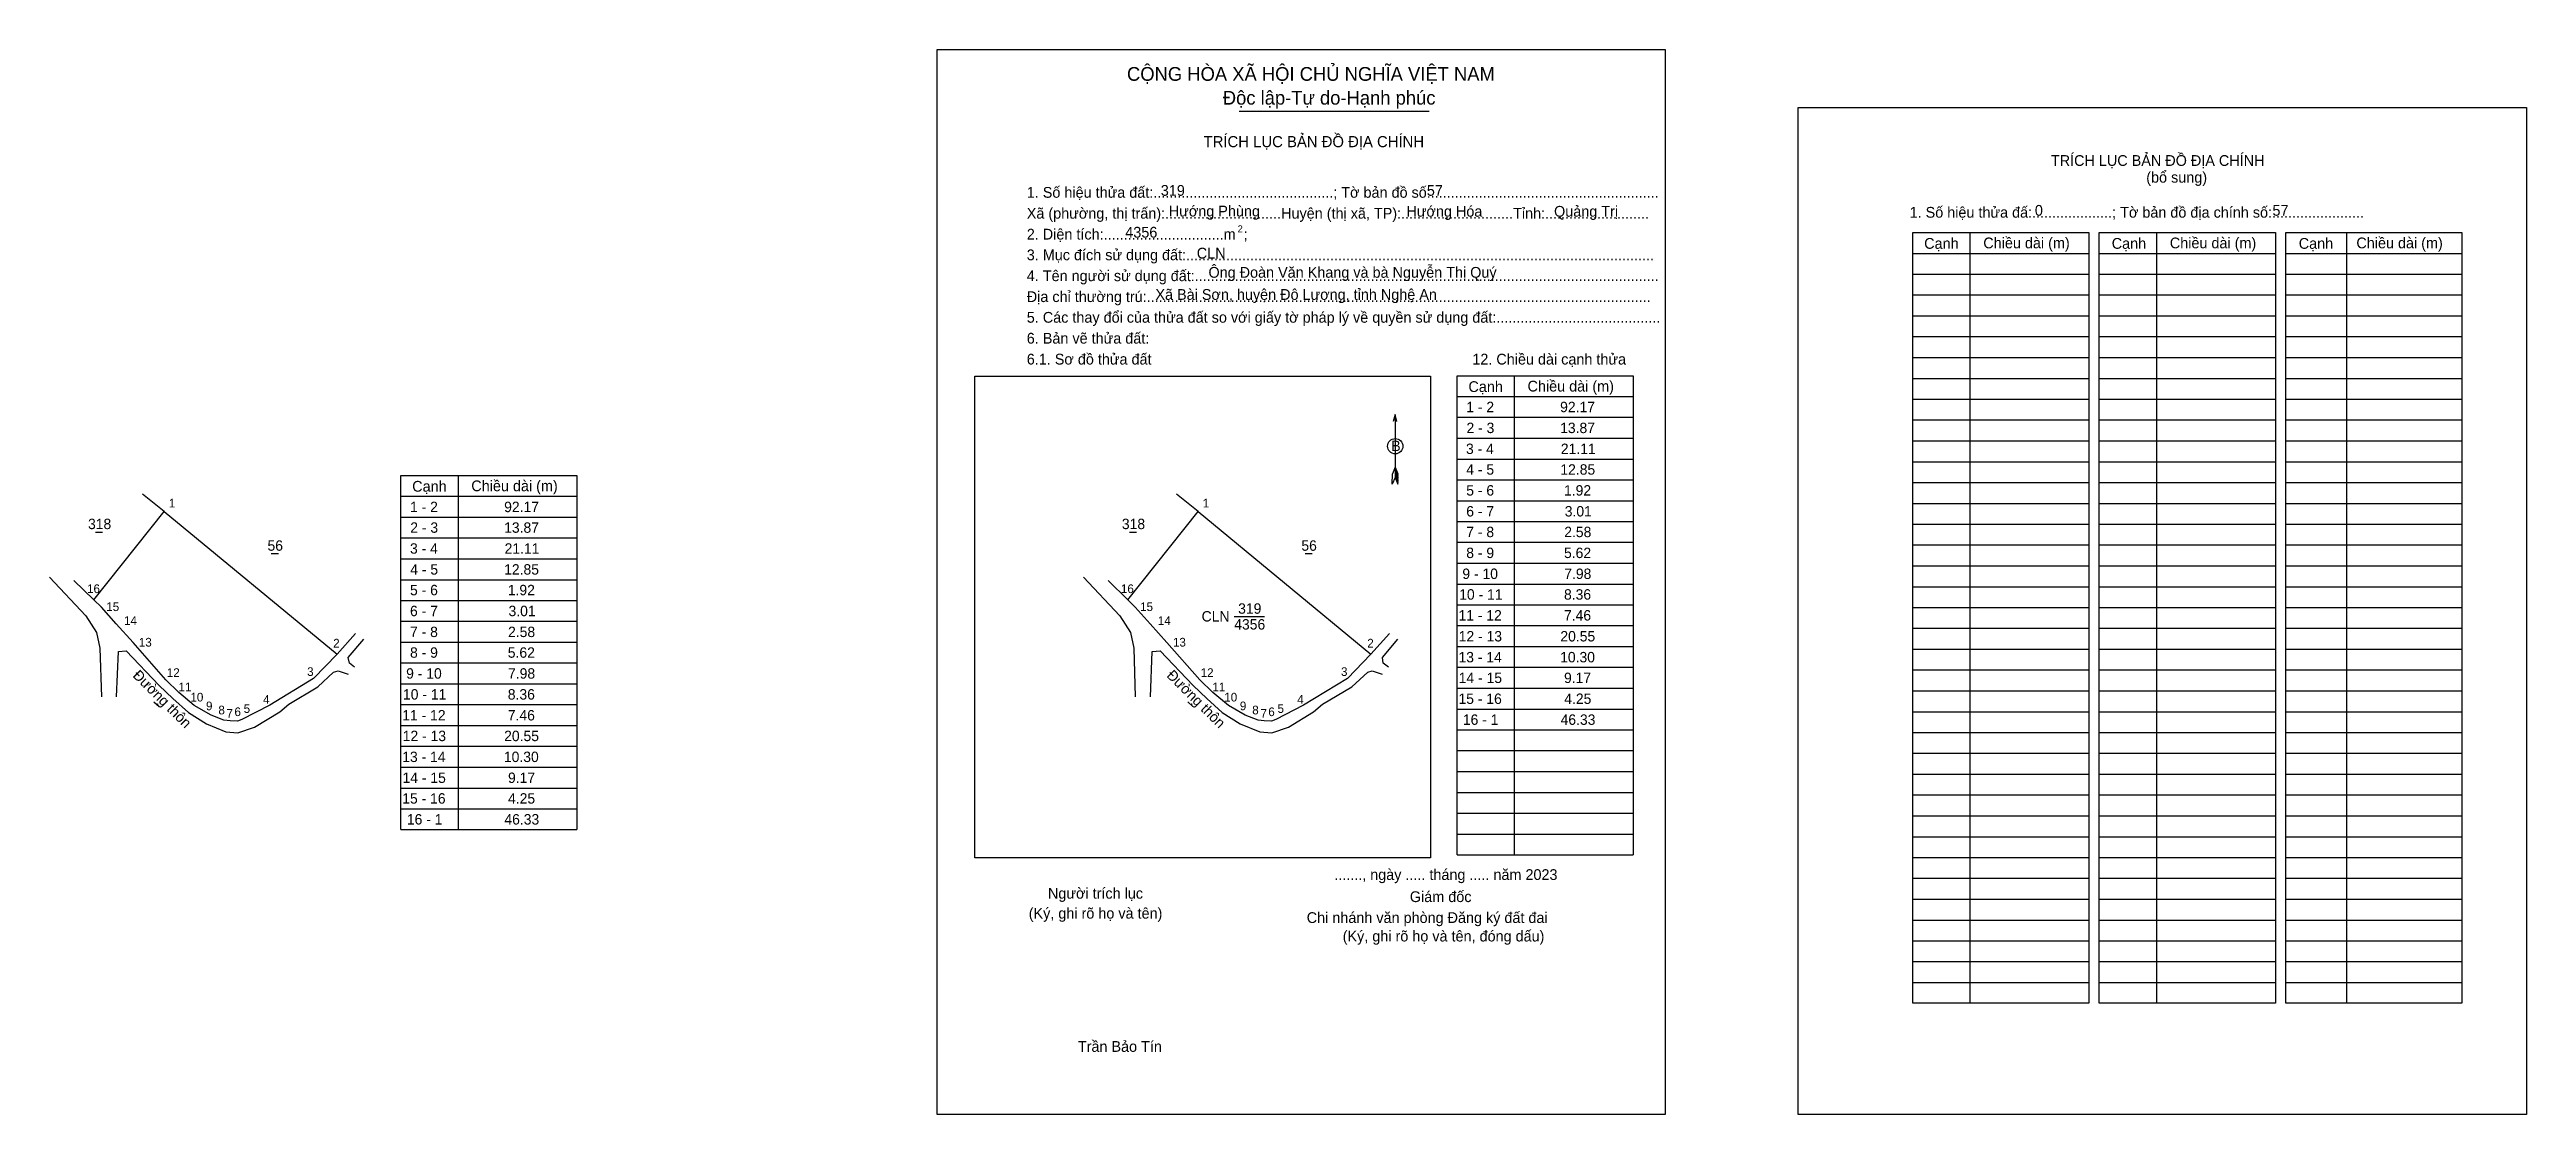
# Model space of a CAD drawing. Extents: x 534794 to 536576, y 1848506 to 1848944.
# Drawn here: x 534794 to 535813, y 1848506 to 1848944 of the extents above; entities that cross this region are included whole.
import ezdxf

# ---------------------------------------------------------------- set-up
doc = ezdxf.new("R2010")
doc.units = 0
for name, color, linetype in [('Level 1', 7, 'Continuous'), ('Level 10', 7, 'Continuous'), ('Level 13', 7, 'Continuous'), ('Level 2', 7, 'Continuous'), ('Level 27', 7, 'Continuous'), ('Level 36', 7, 'Continuous'), ('Level 5', 7, 'Continuous'), ('Level 52', 7, 'Continuous'), ('Level 6', 7, 'Continuous'), ('Level 9', 7, 'Continuous')]:
    doc.layers.add(name, color=color, linetype=linetype)

msp = doc.modelspace()

# ---------------------------------------------------------------- texts
at = {"layer": 'Level 1'}
for s, height, p in [('TRÍCH LỤC BẢN ĐỒ ĐỊA CHÍNH', 4.57, (535269, 1848903.9)), ('TRÍCH LỤC BẢN ĐỒ ĐỊA CHÍNH', 4.427, (535617.4, 1848896.2)), ('(bổ sung)', 4.43, (535656.6, 1848889.3)), ('Xã (phường, thị trấn):.............................Huyện (thị xã, TP):............................Tỉnh:..........................', 4.4269, (535196.3, 1848874.5)), ('1. Số hiệu thửa đất:.............................................; Tờ bản đồ số:.........................................................', 4.4269, (535196.3, 1848883.1)), ('1. Số hiệu thửa đấ:....................; Tờ bản đồ địa chính số:.......................', 4.427, (535559.3, 1848874.9)), ('2. Diện tích:..............................m  ;', 4.427, (535196.3, 1848865.9)), ('2', 2.86, (535283, 1848868.9)), ('3. Mục đích sử dụng đất:.....................................................................................................................', 4.4269, (535196.3, 1848857.4)), ('Cạnh', 4.43, (535565.3, 1848862.1)), ('Chiều dài (m)', 4.427, (535589.6, 1848862.3)), ('Cạnh', 4.43, (535642.4, 1848862.1)), ('Chiều dài (m)', 4.427, (535666.3, 1848862.3)), ('Cạnh', 4.43, (535719.3, 1848862.1)), ('Chiều dài (m)', 4.427, (535743, 1848862.3)), ('4. Tên người sử dụng đất:....................................................................................................................', 4.4269, (535196.3, 1848848.8)), ('Địa chỉ thường trú:..............................................................................................................................', 4.4269, (535196.3, 1848840.2)), ('5. Các thay đổi của thửa đất so với giấy tờ pháp lý về quyền sử dụng đất:.........................................', 4.4269, (535196.3, 1848831.7)), ('6. Bản vẽ thửa đất:', 4.427, (535196.3, 1848823.1)), ('6.1. Sơ đồ thửa đất', 4.427, (535196.3, 1848814.5)), ('12. Chiều dài cạnh thửa', 4.427, (535379.5, 1848814.5)), ('Chiều dài (m)', 4.427, (535402.2, 1848803.4)), ('Cạnh', 4.43, (535377.9, 1848803.2)), ('B', 4.28, (535346.2, 1848778.9)), ('......., ngày ..... tháng ..... năm 2023', 4.427, (535322.7, 1848602.5)), ('Người trích lục', 4.427, (535205, 1848594.8)), ('Giám đốc', 4.43, (535353.8, 1848593.4)), ('(Ký, ghi rõ họ và tên)', 4.427, (535197.1, 1848586.6)), ('Chi nhánh văn phòng Đăng ký đất đai', 4.427, (535311.4, 1848584.8)), ('(Ký, ghi rõ họ và tên, đóng dấu)', 4.427, (535326.2, 1848577.2)), ('Trần Bảo Tín', 4.427, (535217.3, 1848531.8))]:
    msp.add_text(s, height=height, dxfattribs=at).set_placement(p)
at = {"layer": 'Level 13'}
for s, height, p in [('CỘNG HÒA XÃ HỘI CHỦ NGHĨA VIỆT NAM', 5.655, (535237.5, 1848931.2)), ('Độc lập-Tự do-Hạnh phúc', 5.655, (535276.9, 1848921.4)), ('319', 4.28, (535283.2, 1848712)), ('CLN', 4.28, (535268.2, 1848708.8)), ('4356', 4.28, (535281.6, 1848705.5))]:
    msp.add_text(s, height=height, dxfattribs=at).set_placement(p)
at = {"layer": 'Level 36'}
for s, p in [('318', (535235.4, 1848746.8)), ('56', (535309.2, 1848737.9))]:
    msp.add_text(s, height=4.28, dxfattribs=at).set_placement(p)
msp.add_text('Đường thôn', height=4.28, rotation=315.2396, dxfattribs=at).set_placement((535253.5, 1848686.3))
at = {"layer": 'Level 5'}
for s, height, p in [('Chiều dài (m)', 4.427, (534967.9, 1848762.4)), ('1', 3.57, (534843.5, 1848755.7)), ('1 - 2', 4.28, (534942.7, 1848753.8)), ('Cạnh', 4.43, (534943.6, 1848762.2)), ('92.17', 4.28, (534981.4, 1848753.8)), ('318', 4.28, (534810.3, 1848746.8)), ('2 - 3', 4.28, (534942.8, 1848745.3)), ('13.87', 4.28, (534981.4, 1848745.3)), ('56', 4.28, (534884.1, 1848737.9)), ('3 - 4', 4.28, (534942.7, 1848736.7)), ('21.11', 4.28, (534981.6, 1848736.7)), ('4 - 5', 4.28, (534942.8, 1848728.1)), ('12.85', 4.28, (534981.4, 1848728.1)), ('16', 3.57, (534809.9, 1848720.5)), ('15', 3.57, (534817.8, 1848713.1)), ('5 - 6', 4.28, (534942.7, 1848719.6)), ('1.92', 4.28, (534982.9, 1848719.6)), ('14', 3.57, (534825.1, 1848707.4)), ('6 - 7', 4.28, (534942.7, 1848711)), ('7 - 8', 4.28, (534942.7, 1848702.4)), ('2.58', 4.28, (534983, 1848702.4)), ('3.01', 4.28, (534983.2, 1848711)), ('13', 3.57, (534831.2, 1848698.5)), ('2', 3.57, (534911.1, 1848698.1)), ('8 - 9', 4.28, (534942.7, 1848693.9)), ('5.62', 4.28, (534982.9, 1848693.9)), ('12', 3.57, (534842.7, 1848686)), ('3', 3.57, (534900.4, 1848686.4)), ('9 - 10', 4.28, (534941.1, 1848685.3)), ('7.98', 4.28, (534983, 1848685.3)), ('11', 3.57, (534847.5, 1848680.1)), ('10', 3.57, (534852.4, 1848675.9)), ('9', 3.57, (534858.8, 1848672.3)), ('4', 3.57, (534882.3, 1848675)), ('10 - 11', 4.28, (534939.8, 1848676.7)), ('8.36', 4.28, (534982.9, 1848676.7)), ('8', 3.57, (534863.9, 1848670.6)), ('7', 3.57, (534867.2, 1848669.2)), ('6', 3.57, (534870.5, 1848669.9)), ('5', 3.57, (534874.3, 1848671.2)), ('11 - 12', 4.28, (534939.5, 1848668.1)), ('7.46', 4.28, (534982.9, 1848668.1)), ('13 - 14', 4.28, (534939.5, 1848651)), ('12 - 13', 4.28, (534939.7, 1848659.6)), ('20.55', 4.28, (534981.4, 1848659.6)), ('10.30', 4.28, (534981.3, 1848651)), ('14 - 15', 4.28, (534939.6, 1848642.4)), ('9.17', 4.28, (534983, 1848642.4)), ('15 - 16', 4.28, (534939.5, 1848633.9)), ('4.25', 4.28, (534983, 1848633.9)), ('16 - 1', 4.28, (534941.4, 1848625.3)), ('46.33', 4.28, (534981.5, 1848625.3))]:
    msp.add_text(s, height=height, dxfattribs=at).set_placement(p)
msp.add_text('Đường thôn', height=4.28, rotation=315.2396, dxfattribs=at).set_placement((534828.4, 1848686.3))
at = {"layer": 'Level 52'}
for s, p in [('1 - 2', (535377, 1848794.9)), ('92.17', (535415.6, 1848794.9)), ('2 - 3', (535377.1, 1848786.3)), ('13.87', (535415.6, 1848786.3)), ('3 - 4', (535376.9, 1848777.7)), ('21.11', (535415.9, 1848777.7)), ('4 - 5', (535377, 1848769.2)), ('12.85', (535415.7, 1848769.2)), ('5 - 6', (535377, 1848760.6)), ('1.92', (535417.2, 1848760.6)), ('6 - 7', (535377, 1848752)), ('7 - 8', (535377, 1848743.5)), ('2.58', (535417.3, 1848743.5)), ('3.01', (535417.5, 1848752)), ('8 - 9', (535377, 1848734.9)), ('5.62', (535417.2, 1848734.9)), ('9 - 10', (535375.4, 1848726.3)), ('7.98', (535417.3, 1848726.3)), ('10 - 11', (535374.1, 1848717.8)), ('8.36', (535417.2, 1848717.8)), ('11 - 12', (535373.8, 1848709.2)), ('7.46', (535417.2, 1848709.2)), ('13 - 14', (535373.8, 1848692)), ('12 - 13', (535373.9, 1848700.6)), ('20.55', (535415.7, 1848700.6)), ('10.30', (535415.6, 1848692)), ('14 - 15', (535373.9, 1848683.5)), ('9.17', (535417.2, 1848683.5)), ('15 - 16', (535373.8, 1848674.9)), ('4.25', (535417.3, 1848674.9)), ('16 - 1', (535375.6, 1848666.3)), ('46.33', (535415.8, 1848666.3))]:
    msp.add_text(s, height=4.28, dxfattribs=at).set_placement(p)
at = {"layer": 'Level 6'}
for s, height, p in [('319', 4.43, (535251.4, 1848883.9)), ('Hướng Phùng', 4.427, (535254.7, 1848875.4)), ('Hướng Hóa', 4.43, (535352.4, 1848875.3)), ('57', 4.43, (535360.8, 1848883.9)), ('Quảng Trị', 4.43, (535413.1, 1848875.3)), ('0', 4.43, (535610.8, 1848875.7)), ('57', 4.43, (535708.5, 1848875.7)), ('4356', 4.43, (535236.8, 1848866.7)), ('CLN', 4.43, (535266.2, 1848858.1)), ('Ông Đoàn Văn Khang và bà Nguyễn Thị Quý', 4.427, (535271, 1848850.2)), ('Xã Bài Sơn, huyện Đô Lương, tỉnh Nghệ An', 4.427, (535249.2, 1848841.1))]:
    msp.add_text(s, height=height, dxfattribs=at).set_placement(p)
at = {"layer": 'Level 9'}
for s, p in [('1', (535268.6, 1848755.7)), ('16', (535235, 1848720.5)), ('15', (535242.9, 1848713.1)), ('14', (535250.2, 1848707.4)), ('13', (535256.4, 1848698.5)), ('2', (535336.3, 1848698.1)), ('12', (535267.8, 1848686)), ('3', (535325.5, 1848686.4)), ('11', (535272.6, 1848680.1)), ('10', (535277.5, 1848675.9)), ('9', (535283.9, 1848672.3)), ('4', (535307.5, 1848675)), ('8', (535289, 1848670.6)), ('7', (535292.4, 1848669.2)), ('6', (535295.6, 1848669.9)), ('5', (535299.4, 1848671.2))]:
    msp.add_text(s, height=3.57, dxfattribs=at).set_placement(p)

# ---------------------------------------------------------------- linework, layer by layer
at = {"layer": 'Level 1'}
for p, q in [((535159.4, 1848944.1), (535159.4, 1848944.1)), ((535513.5, 1848920.2), (535513.5, 1848920.2)), ((535560.6, 1848860.2), (535633, 1848860.2)), ((535584.1, 1848868.8), (535584.1, 1848551.8)), ((535637.3, 1848860.2), (535709.7, 1848860.2)), ((535660.8, 1848868.8), (535660.8, 1848551.8)), ((535714, 1848860.2), (535786.4, 1848860.2)), ((535739, 1848868.8), (535739, 1848551.8)), ((535560.6, 1848851.7), (535633, 1848851.7)), ((535637.3, 1848851.7), (535709.7, 1848851.7)), ((535714, 1848851.7), (535786.4, 1848851.7)), ((535560.6, 1848843.1), (535633, 1848843.1)), ((535637.3, 1848843.1), (535709.7, 1848843.1)), ((535714, 1848843.1), (535786.4, 1848843.1)), ((535560.6, 1848834.5), (535633, 1848834.5)), ((535637.3, 1848834.5), (535709.7, 1848834.5)), ((535714, 1848834.5), (535786.4, 1848834.5)), ((535560.6, 1848826), (535633, 1848826)), ((535637.3, 1848826), (535709.7, 1848826)), ((535714, 1848826), (535786.4, 1848826)), ((535174.9, 1848809.7), (535174.9, 1848809.7)), ((535174.9, 1848809.7), (535362.3, 1848809.7)), ((535174.9, 1848611.6), (535174.9, 1848809.7)), ((535362.3, 1848809.7), (535362.3, 1848611.6)), ((535396.7, 1848809.9), (535396.7, 1848612.8)), ((535560.6, 1848817.4), (535633, 1848817.4)), ((535560.6, 1848808.8), (535633, 1848808.8)), ((535637.3, 1848817.4), (535709.7, 1848817.4)), ((535637.3, 1848808.8), (535709.7, 1848808.8)), ((535714, 1848817.4), (535786.4, 1848817.4)), ((535714, 1848808.8), (535786.4, 1848808.8)), ((535373.2, 1848801.3), (535445.6, 1848801.3)), ((535560.6, 1848800.3), (535633, 1848800.3)), ((535637.3, 1848800.3), (535709.7, 1848800.3)), ((535714, 1848800.3), (535786.4, 1848800.3)), ((535347.8, 1848793.9), (535347.8, 1848768)), ((535373.2, 1848792.8), (535445.6, 1848792.8)), ((535560.6, 1848791.7), (535633, 1848791.7)), ((535637.3, 1848791.7), (535709.7, 1848791.7)), ((535714, 1848791.7), (535786.4, 1848791.7)), ((535373.2, 1848784.2), (535445.6, 1848784.2)), ((535560.6, 1848783.1), (535633, 1848783.1)), ((535637.3, 1848783.1), (535709.7, 1848783.1)), ((535714, 1848783.1), (535786.4, 1848783.1)), ((535346.6, 1848765.3), (535346.7, 1848769.6)), ((535347.8, 1848768), (535346.6, 1848765.3)), ((535347.8, 1848772.3), (535346.7, 1848769.6)), ((535347.8, 1848772.3), (535348.9, 1848769.6)), ((535347.8, 1848771.9), (535348.9, 1848769.2)), ((535347.8, 1848771.5), (535348.9, 1848768.9)), ((535347.8, 1848771.1), (535348.9, 1848768.5)), ((535347.8, 1848770.8), (535348.9, 1848768.1)), ((535347.8, 1848770.4), (535348.9, 1848767.7)), ((535347.8, 1848770), (535348.9, 1848767.3)), ((535347.8, 1848769.6), (535348.9, 1848766.9)), ((535347.8, 1848769.3), (535348.9, 1848766.6)), ((535347.8, 1848768.9), (535348.9, 1848766.2)), ((535347.8, 1848768.5), (535348.9, 1848765.8)), ((535347.8, 1848768), (535348.9, 1848765.3)), ((535348.9, 1848765.3), (535348.9, 1848769.6)), ((535373.2, 1848775.6), (535445.6, 1848775.6)), ((535560.6, 1848774.5), (535633, 1848774.5)), ((535637.3, 1848774.5), (535709.7, 1848774.5)), ((535714, 1848774.5), (535786.4, 1848774.5)), ((535373.2, 1848767.1), (535445.6, 1848767.1)), ((535373.2, 1848758.5), (535445.6, 1848758.5)), ((535560.6, 1848766), (535633, 1848766)), ((535560.6, 1848757.4), (535633, 1848757.4)), ((535637.3, 1848766), (535709.7, 1848766)), ((535637.3, 1848757.4), (535709.7, 1848757.4)), ((535714, 1848766), (535786.4, 1848766)), ((535714, 1848757.4), (535786.4, 1848757.4)), ((535373.2, 1848749.9), (535445.6, 1848749.9)), ((535560.6, 1848748.8), (535633, 1848748.8)), ((535637.3, 1848748.8), (535709.7, 1848748.8)), ((535714, 1848748.8), (535786.4, 1848748.8)), ((535373.2, 1848741.4), (535445.6, 1848741.4)), ((535560.6, 1848740.3), (535633, 1848740.3)), ((535637.3, 1848740.3), (535709.7, 1848740.3)), ((535714, 1848740.3), (535786.4, 1848740.3)), ((535373.2, 1848732.8), (535445.6, 1848732.8)), ((535560.6, 1848731.7), (535633, 1848731.7)), ((535637.3, 1848731.7), (535709.7, 1848731.7)), ((535714, 1848731.7), (535786.4, 1848731.7)), ((535373.2, 1848724.2), (535445.6, 1848724.2)), ((535560.6, 1848723.1), (535633, 1848723.1)), ((535637.3, 1848723.1), (535709.7, 1848723.1)), ((535714, 1848723.1), (535786.4, 1848723.1)), ((535373.2, 1848715.7), (535445.6, 1848715.7)), ((535373.2, 1848707.1), (535445.6, 1848707.1)), ((535560.6, 1848714.6), (535633, 1848714.6)), ((535637.3, 1848714.6), (535709.7, 1848714.6)), ((535714, 1848714.6), (535786.4, 1848714.6)), ((535373.2, 1848698.5), (535445.6, 1848698.5)), ((535560.6, 1848706), (535633, 1848706)), ((535560.6, 1848697.4), (535633, 1848697.4)), ((535637.3, 1848706), (535709.7, 1848706)), ((535637.3, 1848697.4), (535709.7, 1848697.4)), ((535714, 1848706), (535786.4, 1848706)), ((535714, 1848697.4), (535786.4, 1848697.4)), ((535373.2, 1848690), (535445.6, 1848690)), ((535560.6, 1848688.9), (535633, 1848688.9)), ((535637.3, 1848688.9), (535709.7, 1848688.9)), ((535714, 1848688.9), (535786.4, 1848688.9)), ((535373.2, 1848681.4), (535445.6, 1848681.4)), ((535560.6, 1848680.3), (535633, 1848680.3)), ((535637.3, 1848680.3), (535709.7, 1848680.3)), ((535714, 1848680.3), (535786.4, 1848680.3)), ((535373.2, 1848672.8), (535445.6, 1848672.8)), ((535560.6, 1848671.7), (535633, 1848671.7)), ((535637.3, 1848671.7), (535709.7, 1848671.7)), ((535714, 1848671.7), (535786.4, 1848671.7)), ((535373.2, 1848664.2), (535445.6, 1848664.2)), ((535373.2, 1848655.7), (535445.6, 1848655.7)), ((535560.6, 1848663.2), (535633, 1848663.2)), ((535637.3, 1848663.2), (535709.7, 1848663.2)), ((535714, 1848663.2), (535786.4, 1848663.2)), ((535373.2, 1848647.1), (535445.6, 1848647.1)), ((535560.6, 1848654.6), (535633, 1848654.6)), ((535560.6, 1848646), (535633, 1848646)), ((535637.3, 1848654.6), (535709.7, 1848654.6)), ((535637.3, 1848646), (535709.7, 1848646)), ((535714, 1848654.6), (535786.4, 1848654.6)), ((535714, 1848646), (535786.4, 1848646)), ((535373.2, 1848638.5), (535445.6, 1848638.5)), ((535560.6, 1848637.5), (535633, 1848637.5)), ((535637.3, 1848637.5), (535709.7, 1848637.5)), ((535714, 1848637.5), (535786.4, 1848637.5)), ((535373.2, 1848630), (535445.6, 1848630)), ((535560.6, 1848628.9), (535633, 1848628.9)), ((535637.3, 1848628.9), (535709.7, 1848628.9)), ((535714, 1848628.9), (535786.4, 1848628.9)), ((535373.2, 1848621.4), (535445.6, 1848621.4)), ((535560.6, 1848620.3), (535633, 1848620.3)), ((535637.3, 1848620.3), (535709.7, 1848620.3)), ((535714, 1848620.3), (535786.4, 1848620.3)), ((535362.3, 1848611.6), (535174.9, 1848611.6)), ((535360.3, 1848611.6), (535360.3, 1848611.6)), ((535373.2, 1848612.8), (535445.6, 1848612.8)), ((535560.6, 1848611.8), (535633, 1848611.8)), ((535637.3, 1848611.8), (535709.7, 1848611.8)), ((535714, 1848611.8), (535786.4, 1848611.8)), ((535560.6, 1848603.2), (535633, 1848603.2)), ((535560.6, 1848594.6), (535633, 1848594.6)), ((535637.3, 1848603.2), (535709.7, 1848603.2)), ((535637.3, 1848594.6), (535709.7, 1848594.6)), ((535714, 1848603.2), (535786.4, 1848603.2)), ((535714, 1848594.6), (535786.4, 1848594.6)), ((535560.6, 1848586), (535633, 1848586)), ((535637.3, 1848586), (535709.7, 1848586)), ((535714, 1848586), (535786.4, 1848586)), ((535560.6, 1848577.5), (535633, 1848577.5)), ((535637.3, 1848577.5), (535709.7, 1848577.5)), ((535714, 1848577.5), (535786.4, 1848577.5)), ((535560.6, 1848568.9), (535633, 1848568.9)), ((535637.3, 1848568.9), (535709.7, 1848568.9)), ((535714, 1848568.9), (535786.4, 1848568.9)), ((535560.6, 1848560.3), (535633, 1848560.3)), ((535637.3, 1848560.3), (535709.7, 1848560.3)), ((535714, 1848560.3), (535786.4, 1848560.3)), ((535458.8, 1848506), (535458.8, 1848506)), ((535812.9, 1848506), (535812.9, 1848506))]:
    msp.add_line(p, q, dxfattribs=at)
for points in [[(535560.6, 1848868.8), (535633, 1848868.8), (535633, 1848551.8), (535560.6, 1848551.8)], [(535637.3, 1848868.8), (535709.7, 1848868.8), (535709.7, 1848551.8), (535637.3, 1848551.8)], [(535714, 1848868.8), (535786.4, 1848868.8), (535786.4, 1848551.8), (535714, 1848551.8)]]:
    msp.add_lwpolyline(points, close=True, dxfattribs=at)
for points in [[(535373.2, 1848612.8), (535373.2, 1848809.9), (535445.6, 1848809.9), (535445.6, 1848612.8)], [(535348.5, 1848791.1), (535347.8, 1848793.9), (535347, 1848791.1)]]:
    msp.add_lwpolyline(points, dxfattribs=at)
msp.add_circle((535347.8, 1848780.9), 3.16, dxfattribs=at)
at = {"layer": 'Level 10'}
for p, q in [((535219.6, 1848727.1), (535234.5, 1848711.1)), ((535234.5, 1848711.1), (535239, 1848704.3)), ((535239, 1848704.3), (535240.3, 1848697.9)), ((535240.3, 1848697.9), (535240.9, 1848677.8)), ((535247.2, 1848677.8), (535247.9, 1848696.4)), ((535247.9, 1848696.4), (535251.2, 1848696.7)), ((535251.2, 1848696.7), (535264.7, 1848682.5)), ((535342.5, 1848694), (535348.8, 1848701.5)), ((535329.9, 1848681.9), (535336.5, 1848687.9)), ((535336.5, 1848687.9), (535338.3, 1848688.5)), ((535338.3, 1848688.5), (535342.4, 1848687.1)), ((535342.9, 1848691.7), (535342.5, 1848694)), ((535345, 1848690), (535342.9, 1848691.7)), ((535264.7, 1848682.5), (535270.3, 1848677.2)), ((535270.3, 1848677.2), (535276.7, 1848671.4)), ((535317.9, 1848674.8), (535329.9, 1848681.9)), ((535276.7, 1848671.4), (535284.1, 1848666.7)), ((535284.1, 1848666.7), (535292.1, 1848663.4)), ((535303.9, 1848665.3), (535314.2, 1848671.6)), ((535314.2, 1848671.6), (535317.9, 1848674.8)), ((535292.1, 1848663.4), (535297, 1848663)), ((535297, 1848663), (535303.9, 1848665.3))]:
    msp.add_line(p, q, dxfattribs=at)
msp.add_lwpolyline([(535237.8, 1848717.7), (535266.7, 1848754), (535337.8, 1848695.4), (535328.2, 1848685.4), (535310.1, 1848674.4), (535298.7, 1848668.5), (535296.9, 1848667.8), (535293.9, 1848667.9), (535291.4, 1848668.2), (535286.1, 1848670.3), (535279.2, 1848674.2), (535272.8, 1848679.6), (535267.5, 1848684.8), (535253.9, 1848700.2), (535247, 1848707.9), (535240.9, 1848714.7)], close=True, dxfattribs=at)
at = {"layer": 'Level 13'}
msp.add_line((535283.6, 1848918.7), (535361.8, 1848918.7), dxfattribs=at)
at = {"layer": 'Level 2'}
for points in [[(535159.4, 1848944.1), (535458.8, 1848944.1), (535458.8, 1848506), (535159.4, 1848506)], [(535513.5, 1848920.2), (535812.9, 1848920.2), (535812.9, 1848506), (535513.5, 1848506)]]:
    msp.add_lwpolyline(points, close=True, dxfattribs=at)
at = {"layer": 'Level 27'}
for p, q in [((535266.7, 1848754), (535257.9, 1848761.2)), ((535237.8, 1848717.7), (535229.7, 1848725.7)), ((535337.8, 1848695.4), (535345.4, 1848703.9))]:
    msp.add_line(p, q, dxfattribs=at)
at = {"layer": 'Level 5'}
for p, q in [((534962.5, 1848768.9), (534962.5, 1848623.2)), ((534841.6, 1848754), (534832.7, 1848761.2)), ((534938.9, 1848760.3), (535011.3, 1848760.3)), ((534938.9, 1848751.7), (535011.3, 1848751.7)), ((534813.4, 1848745.6), (534816.3, 1848745.6)), ((534885.6, 1848736.8), (534888.6, 1848736.8)), ((534938.9, 1848743.2), (535011.3, 1848743.2)), ((534794.5, 1848727.1), (534809.4, 1848711.1)), ((534938.9, 1848734.6), (535011.3, 1848734.6)), ((534812.7, 1848717.7), (534804.5, 1848725.7)), ((534938.9, 1848726), (535011.3, 1848726)), ((534938.9, 1848717.5), (535011.3, 1848717.5)), ((534809.4, 1848711.1), (534813.8, 1848704.3)), ((534938.9, 1848708.9), (535011.3, 1848708.9)), ((534813.8, 1848704.3), (534815.1, 1848697.9)), ((534815.1, 1848697.9), (534815.8, 1848677.8)), ((534822, 1848677.8), (534822.8, 1848696.4)), ((534822.8, 1848696.4), (534826, 1848696.7)), ((534826, 1848696.7), (534839.6, 1848682.5)), ((534912.7, 1848695.4), (534920.3, 1848703.9)), ((534917.3, 1848694), (534923.7, 1848701.5)), ((534938.9, 1848700.3), (535011.3, 1848700.3)), ((534904.8, 1848681.9), (534911.3, 1848687.9)), ((534911.3, 1848687.9), (534913.2, 1848688.5)), ((534913.2, 1848688.5), (534917.3, 1848687.1)), ((534917.8, 1848691.7), (534917.3, 1848694)), ((534919.9, 1848690), (534917.8, 1848691.7)), ((534938.9, 1848691.8), (535011.3, 1848691.8)), ((534837.4, 1848675.8), (534839.5, 1848673.8)), ((534839.6, 1848682.5), (534845.2, 1848677.2)), ((534845.2, 1848677.2), (534851.6, 1848671.4)), ((534892.8, 1848674.8), (534904.8, 1848681.9)), ((534938.9, 1848683.2), (535011.3, 1848683.2)), ((534851.6, 1848671.4), (534859, 1848666.7)), ((534859, 1848666.7), (534867, 1848663.4)), ((534878.8, 1848665.3), (534889.1, 1848671.6)), ((534889.1, 1848671.6), (534892.8, 1848674.8)), ((534938.9, 1848674.6), (535011.3, 1848674.6)), ((534938.9, 1848666), (535011.3, 1848666)), ((534867, 1848663.4), (534871.9, 1848663)), ((534871.9, 1848663), (534878.8, 1848665.3)), ((534938.9, 1848657.5), (535011.3, 1848657.5)), ((534938.9, 1848648.9), (535011.3, 1848648.9)), ((534938.9, 1848640.3), (535011.3, 1848640.3)), ((534938.9, 1848631.8), (535011.3, 1848631.8)), ((534938.9, 1848623.2), (535011.3, 1848623.2))]:
    msp.add_line(p, q, dxfattribs=at)
msp.add_lwpolyline([(534938.9, 1848623.2), (534938.9, 1848768.9), (535011.3, 1848768.9), (535011.3, 1848623.2)], dxfattribs=at)
msp.add_lwpolyline([(534812.7, 1848717.7), (534841.6, 1848754), (534912.7, 1848695.4), (534903, 1848685.4), (534885, 1848674.4), (534873.6, 1848668.5), (534871.8, 1848667.8), (534868.8, 1848667.9), (534866.2, 1848668.2), (534861, 1848670.3), (534854, 1848674.2), (534847.7, 1848679.6), (534842.3, 1848684.8), (534828.8, 1848700.2), (534821.9, 1848707.9), (534815.8, 1848714.7)], close=True, dxfattribs=at)
at = {"layer": 'Level 9'}
for p, q in [((535238.5, 1848745.6), (535241.4, 1848745.6)), ((535310.7, 1848736.8), (535313.7, 1848736.8)), ((535281.6, 1848710.9), (535294.1, 1848710.9)), ((535262.5, 1848675.8), (535264.6, 1848673.8))]:
    msp.add_line(p, q, dxfattribs=at)

msp.set_redraw_order([(e.dxf.handle, doc.entitydb.next_handle()) for e in msp.query("TEXT MTEXT ATTDEF DIMENSION ARC_DIMENSION")])  # texts and dimensions are drawn at this point

doc.saveas('drawing.dxf')
